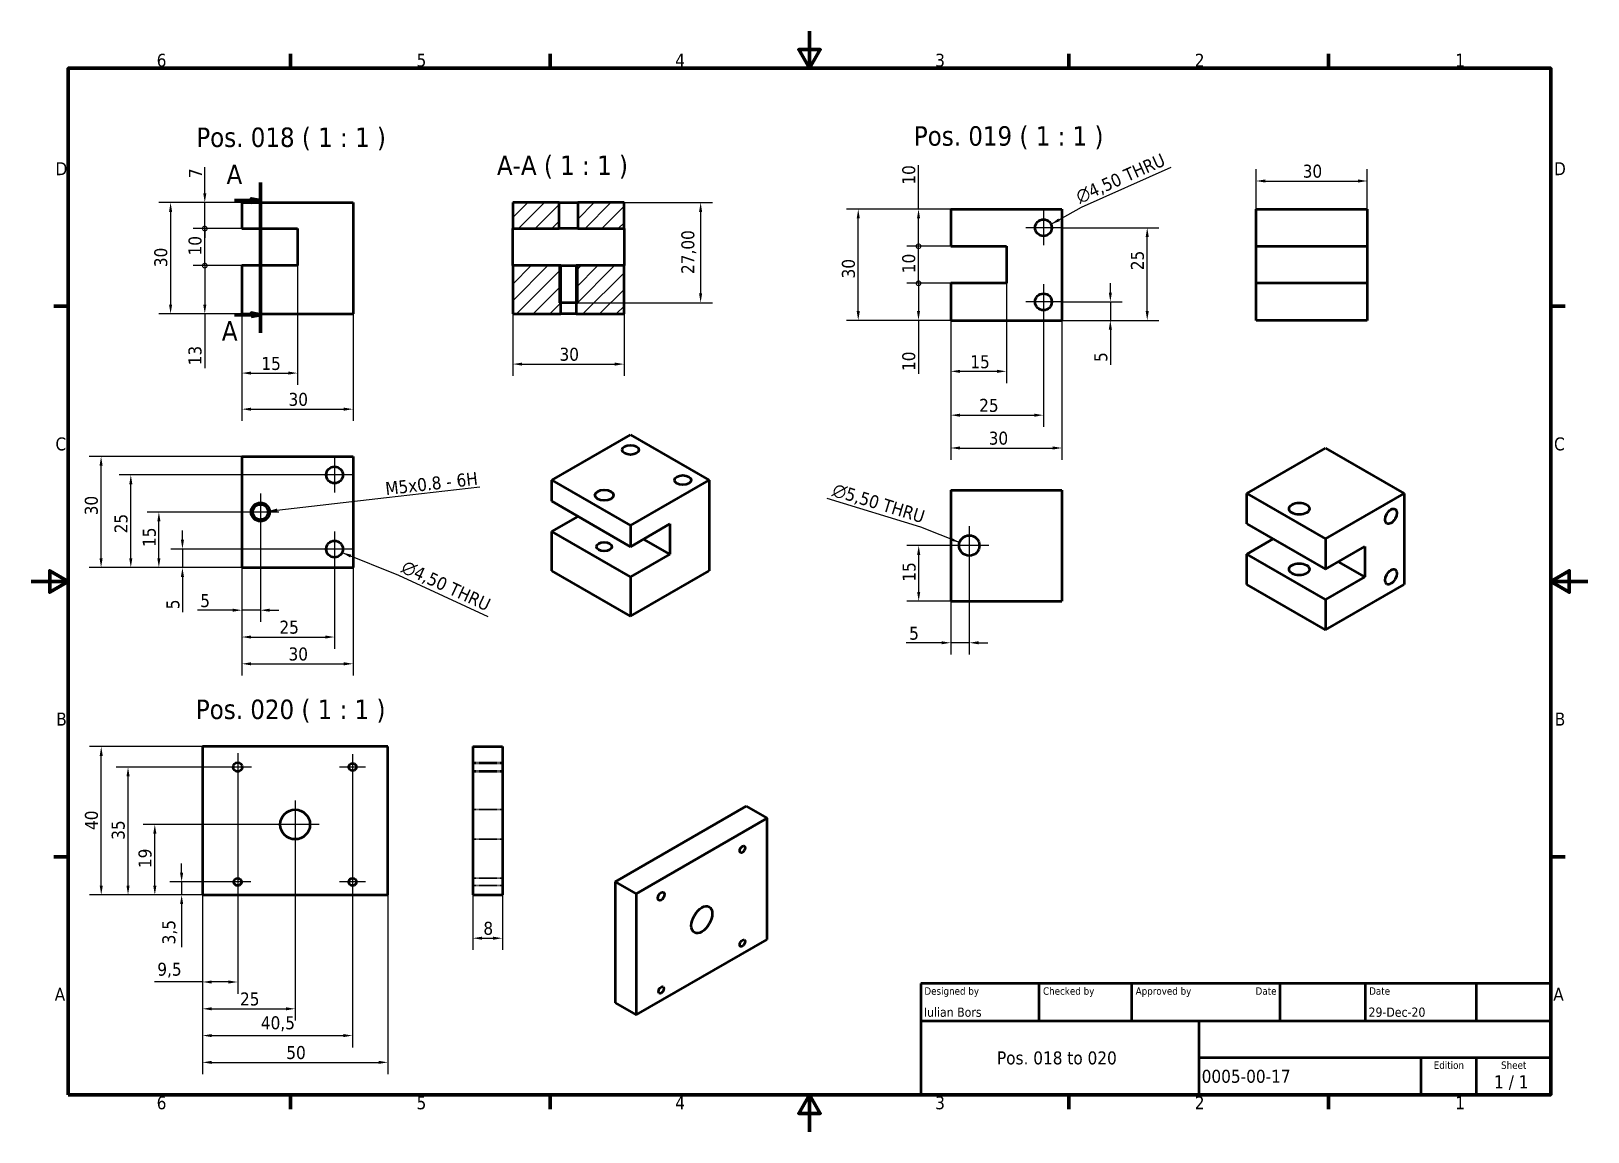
# Model space of a CAD drawing. Header units: millimetres. Extents: x 0 to 420, y 0 to 297.
import ezdxf
from ezdxf.enums import TextEntityAlignment as Align

# ---------------------------------------------------------------- set-up
doc = ezdxf.new("R2010")
doc.units = ezdxf.units.MM
doc.linetypes.add('CHAIN', pattern=[0.3543, 0.2362, -0.0295, 0.0591, -0.0295])
doc.linetypes.add('DASHED', pattern=[0.2068, 0.1655, -0.0413])
for name, color, linetype, lineweight in [('Border (ISO)', 7, 'Continuous', 70), ('Center Mark (ISO)', 7, 'Continuous', 25), ('Dimension (ISO)', 7, 'Continuous', 25), ('Hatch (ISO)', 7, 'Continuous', 18), ('Hidden (ISO)', 7, 'DASHED', 35), ('Section Line (ISO)', 7, 'CHAIN', 70), ('Symbol (ISO)', 7, 'Continuous', 25), ('Title (ISO)', 7, 'Continuous', 50), ('Visible (ISO)', 7, 'Continuous', 50), ('Visible Narrow (ISO)', 7, 'Continuous', 35)]:
    doc.layers.add(name, color=color, linetype=linetype, lineweight=lineweight)
doc.styles.add('Label Text (ISO)', font='tahoma.ttf')
doc.styles.add('Note Text (ISO)', font='tahoma.ttf')
doc.styles.add('Text Style39', font='tahoma.ttf')
doc.styles.add('Text Style41', font='tahoma.ttf')
doc.dimstyles.new('Default (ISO)', dxfattribs={"dimtxt": 3.5, "dimasz": 2.5, "dimexe": 3.175, "dimexo": 0, "dimgap": 0.762, "dimtad": 1, "dimrnd": 1e-08, "dimzin": 0, "dimtxsty": 'Note Text (ISO)', "dimcen": 0.09, "dimdle": 10, "dimclrd": 256, "dimclre": 256, "dimclrt": 256, "dimazin": 0, "dimtfac": 1.001486, "dimtmove": 0, "dimatfit": 3, "dimfxl": 1, "dimtolj": 1, "dimtzin": 0, "dimlwd": -1, "dimlwe": -1, "dimarcsym": 0})
doc.dimstyles.new('Default (ISO)$7', dxfattribs={"dimtxt": 3.5, "dimasz": 2.5, "dimexe": 3.175, "dimexo": 0, "dimgap": 0.762, "dimtad": 1, "dimrnd": 1e-08, "dimzin": 0, "dimtxsty": 'Note Text (ISO)', "dimcen": 0.09, "dimdle": 10, "dimclrd": 256, "dimclre": 256, "dimclrt": 256, "dimazin": 0, "dimtfac": 1.001486, "dimtmove": 0, "dimatfit": 3, "dimfxl": 1, "dimtolj": 1, "dimtzin": 0, "dimlwd": -1, "dimlwe": -1, "dimarcsym": 0})

msp = doc.modelspace()

# ---------------------------------------------------------------- texts
at = {"layer": 'Symbol (ISO)', "char_height": 5.25, "attachment_point": 7, "style": 'Label Text (ISO)'}
for s, insert in [('Pos. 018 ( 1 : 1 )', (44.566, 264.794)), ('Pos. 019 ( 1 : 1 )', (238.161, 265.146)), ('A-A ( 1 : 1 )', (125.674, 257.231)), ('Pos. 020 ( 1 : 1 )', (44.444, 110.437))]:
    msp.add_mtext(s, dxfattribs=dict(at, insert=insert))
at = {"layer": 'Symbol (ISO)', "char_height": 3.5, "line_spacing_factor": 0.6125, "style": 'Note Text (ISO)'}
for s, insert, width, attachment_point, rotation in [('\\fAIGDT|b0|i0;\\H3.5000;n\\fTahoma|b0|i0;\\H3.5000;4,50 THRU', (283.112, 250.012), 27.23695, 7, 24.0224), ('M5x0.8 - 6H', (95.767, 171.742), 26.32057, 7, 6.43728), ('\\fAIGDT|b0|i0;\\H3.5000;n\\fTahoma|b0|i0;\\H3.5000;5,50 THRU', (240.249, 163.68), 27.23695, 9, 342.87849), ('\\fAIGDT|b0|i0;\\H3.5000;n\\fTahoma|b0|i0;\\H3.5000;4,50 THRU', (99.372, 150.721), 27.23695, 7, 335.07828)]:
    msp.add_mtext(s, dxfattribs=dict(at, insert=insert, width=width, attachment_point=attachment_point, rotation=rotation))

# ---------------------------------------------------------------- blocks, each defined once
blk = doc.blocks.new('Borders Default Border')
at = {"layer": 'Border (ISO)'}
for p, q in [((70, 287), (70, 290.9)), ((140, 287), (140, 290.9)), ((280, 287), (280, 290.9)), ((350, 287), (350, 290.9)), ((10, 222.75), (6.1, 222.75)), ((410, 222.75), (413.9, 222.75)), ((10, 74.25), (6.1, 74.25)), ((410, 74.25), (413.9, 74.25)), ((70, 10), (70, 6.1)), ((140, 10), (140, 6.1)), ((280, 10), (280, 6.1)), ((350, 10), (350, 6.1))]:
    blk.add_line(p, q, dxfattribs=at)
at = {"layer": 'Border (ISO)', "flags": 128}
for points in [[(210, 297), (210, 287), (207.11, 292), (212.89, 292), (210, 287)], [(10, 10), (10, 287), (410, 287), (410, 10), (10, 10)], [(0, 148.5), (10, 148.5), (5, 151.39), (5, 145.61), (10, 148.5)], [(420, 148.5), (410, 148.5), (415, 151.39), (415, 145.61), (410, 148.5)], [(210, 0), (210, 10), (207.11, 5), (212.89, 5), (210, 10)]]:
    blk.add_lwpolyline(points, dxfattribs=at)
at = {"layer": 'Border (ISO)', "char_height": 3.5, "attachment_point": 7, "style": 'Note Text (ISO)'}
for s, insert in [('6', (33.88, 287.33)), ('5', (103.98, 287.33)), ('4', (173.78, 287.4)), ('3', (243.91, 287.33)), ('2', (313.94, 287.4)), ('1', (384.21, 287.4)), ('D', (6.57, 258.13)), ('D', (410.87, 258.13)), ('C', (6.56, 183.81)), ('C', (410.86, 183.81)), ('B', (6.78, 109.63)), ('B', (411.08, 109.63)), ('A', (6.36, 35.38)), ('A', (410.66, 35.38)), ('6', (33.88, 6.03)), ('5', (103.98, 6.03)), ('4', (173.78, 6.1)), ('3', (243.91, 6.03)), ('2', (313.94, 6.1)), ('1', (384.21, 6.1))]:
    blk.add_mtext(s, dxfattribs=dict(at, insert=insert))
blk = doc.blocks.new('Title Blocks ISO')
at = {"layer": 'Title (ISO)'}
for p, q in [((270.07, 130), (100.07, 130)), ((100.07, 130), (100.07, 100)), ((132.07, 120), (132.07, 130)), ((157.07, 120), (157.07, 130)), ((197.07, 120), (197.07, 130)), ((220.07, 120), (220.07, 130)), ((250.07, 120), (250.07, 130)), ((270.07, 100), (270.07, 130)), ((100.07, 120), (270.07, 120)), ((175.07, 120), (175.07, 100)), ((270.07, 110), (175.07, 110)), ((235.07, 100), (235.07, 110)), ((250.07, 100), (250.07, 110)), ((100.07, 100), (270.07, 100))]:
    blk.add_line(p, q, dxfattribs=at)
at = {"layer": 'Title (ISO)', "style": 'Text Style41'}
for s, p in [('Designed by', (101.07, 129)), ('Checked by', (133.07, 129)), ('Approved by', (158.07, 129)), ('Date', (221.07, 129))]:
    blk.add_text(s, height=2, dxfattribs=at).set_placement(p, align=Align.TOP_LEFT)
blk.add_text('Date', height=2, dxfattribs=at).set_placement((196.07, 129), align=Align.TOP_RIGHT)
for s, p in [('Edition', (242.57, 109)), ('Sheet', (260.07, 109))]:
    blk.add_text(s, height=2, dxfattribs=at).set_placement(p, align=Align.TOP_CENTER)
at = {"layer": 'Title (ISO)', "style": 'Note Text (ISO)'}
blk.add_text('1 / 1 ', height=3.5, dxfattribs=at).set_placement((260.07, 103.5), align=Align.MIDDLE_CENTER)
at = {"layer": 'Title (ISO)'}
for tag, p, height, style in [('AUTHOR_001', (100.92, 121.05), 2.5, 'Text Style39'), ('CREATION_DATE_001', (220.89, 121.05), 2.5, 'Text Style39'), ('COMPANY_001', (120.65, 108.21), 3.5, 'Note Text (ISO)'), ('PART_NUMBER_001', (175.88, 103.25), 3.5, 'Note Text (ISO)')]:
    blk.add_attdef(tag, p, '', height=height, dxfattribs=dict(at, style=style))
at = {"layer": 'Title (ISO)', "style": 'Text Style39'}
for tag, p in [('CHECKED_BY', (133.07, 121)), ('ENG_APPROVED_BY', (158.07, 121))]:
    blk.add_attdef(tag, text='', height=2.5, dxfattribs=at).set_placement(p, align=Align.BOTTOM_LEFT)
blk.add_attdef('ENG_APPROVAL_DATE', text='', height=2.5, dxfattribs=at).set_placement((196.07, 121), align=Align.BOTTOM_RIGHT)
at = {"layer": 'Title (ISO)', "style": 'Note Text (ISO)'}
for tag, p in [('TITLE', (222.57, 115)), ('REVISION_NUMBER', (242.57, 103.5))]:
    blk.add_attdef(tag, text='', height=3.5, dxfattribs=at).set_placement(p, align=Align.MIDDLE_CENTER)
blk = doc.blocks.new('*D6')
at = {"layer": 'Defpoints', "color": 0, "transparency": 16777216}
for p in [(56.85, 250.73), (37.62, 220.73), (56.85, 220.73)]:
    blk.add_point(p, dxfattribs=at)
at = {"layer": 'Dimension (ISO)', "transparency": 16777216}
for p, q in [((56.85, 250.73), (34.45, 250.73)), ((37.62, 248.23), (37.62, 223.23)), ((56.85, 220.73), (34.45, 220.73))]:
    blk.add_line(p, q, dxfattribs=at)
for points in [[(37.21, 248.23), (38.04, 248.23), (37.62, 250.73)], [(37.21, 223.23), (38.04, 223.23), (37.62, 220.73)]]:
    blk.add_solid(points, dxfattribs=at)
at = {"layer": 'Dimension (ISO)', "transparency": 16777216, "insert": (33.22, 233.31), "char_height": 3.5, "attachment_point": 1, "rotation": 90, "style": 'Note Text (ISO)'}
blk.add_mtext('\\A1;30', dxfattribs=at)
blk = doc.blocks.new('*D7')
at = {"layer": 'Defpoints', "color": 0, "transparency": 16777216}
for p in [(56.85, 220.73), (86.85, 220.73), (86.85, 195)]:
    blk.add_point(p, dxfattribs=at)
at = {"layer": 'Dimension (ISO)', "transparency": 16777216}
for p, q in [((56.85, 220.73), (56.85, 191.82)), ((86.85, 220.73), (86.85, 191.82)), ((59.35, 195), (84.35, 195))]:
    blk.add_line(p, q, dxfattribs=at)
for points in [[(59.35, 195.41), (59.35, 194.58), (56.85, 195)], [(84.35, 195.41), (84.35, 194.58), (86.85, 195)]]:
    blk.add_solid(points, dxfattribs=at)
at = {"layer": 'Dimension (ISO)', "transparency": 16777216, "insert": (69.44, 199.4), "char_height": 3.5, "attachment_point": 1, "style": 'Note Text (ISO)'}
blk.add_mtext('\\A1;30', dxfattribs=at)
blk = doc.blocks.new('_DotSmall')
at = {"color": 0, "linetype": 'ByBlock', "const_width": 0.5}
blk.add_lwpolyline([(-0.0625, 0, 1), (0.0625, 0, 1)], format="xyb", close=True, dxfattribs=at)
blk = doc.blocks.new('*D8')
at = {"layer": 'Defpoints', "color": 0, "transparency": 16777216}
for p in [(46.85, 233.73), (56.85, 233.73), (56.85, 220.73)]:
    blk.add_point(p, dxfattribs=at)
at = {"layer": 'Dimension (ISO)', "transparency": 16777216}
for p, q in [((56.85, 233.73), (43.68, 233.73)), ((46.85, 233.73), (46.85, 223.23)), ((56.85, 220.73), (43.68, 220.73)), ((46.85, 220.73), (46.85, 206.05))]:
    blk.add_line(p, q, dxfattribs=at)
blk.add_solid([(46.44, 223.23), (47.27, 223.23), (46.85, 220.73)], dxfattribs=at)
at = {"layer": 'Dimension (ISO)', "transparency": 16777216, "xscale": 2.5, "yscale": 2.5, "zscale": 2.5, "rotation": 90}
blk.add_blockref('_DotSmall', (46.85, 233.73), dxfattribs=at)
at = {"layer": 'Dimension (ISO)', "transparency": 16777216, "insert": (42.45, 206.82), "char_height": 3.5, "attachment_point": 1, "rotation": 90, "style": 'Note Text (ISO)'}
blk.add_mtext('\\A1;13', dxfattribs=at)
blk = doc.blocks.new('*D10')
at = {"layer": 'Defpoints', "color": 0, "transparency": 16777216}
for p in [(46.85, 243.73), (56.85, 243.73), (56.85, 233.73)]:
    blk.add_point(p, dxfattribs=at)
at = {"layer": 'Dimension (ISO)', "transparency": 16777216}
for p, q in [((56.85, 243.73), (43.68, 243.73)), ((46.85, 233.73), (46.85, 243.73)), ((56.85, 233.73), (43.68, 233.73))]:
    blk.add_line(p, q, dxfattribs=at)
at = {"layer": 'Dimension (ISO)', "transparency": 16777216, "xscale": 2.5, "yscale": 2.5, "zscale": 2.5}
for p, rotation in [((46.85, 243.73), 90), ((46.85, 233.73), 270)]:
    blk.add_blockref('_DotSmall', p, dxfattribs=dict(at, rotation=rotation))
at = {"layer": 'Dimension (ISO)', "transparency": 16777216, "insert": (42.45, 236.47), "char_height": 3.5, "attachment_point": 1, "rotation": 90, "style": 'Note Text (ISO)'}
blk.add_mtext('\\A1;10', dxfattribs=at)
blk = doc.blocks.new('*D11')
at = {"layer": 'Defpoints', "color": 0, "transparency": 16777216}
for p in [(46.85, 250.73), (56.85, 250.73), (56.85, 243.73)]:
    blk.add_point(p, dxfattribs=at)
at = {"layer": 'Dimension (ISO)', "transparency": 16777216}
for p, q in [((46.85, 253.23), (46.85, 260.32)), ((56.85, 250.73), (43.68, 250.73)), ((46.85, 243.73), (46.85, 250.73)), ((56.85, 243.73), (43.68, 243.73)), ((46.85, 243.73), (46.85, 241.23))]:
    blk.add_line(p, q, dxfattribs=at)
blk.add_solid([(46.44, 253.23), (47.27, 253.23), (46.85, 250.73)], dxfattribs=at)
at = {"layer": 'Dimension (ISO)', "transparency": 16777216, "xscale": 2.5, "yscale": 2.5, "zscale": 2.5, "rotation": 90}
blk.add_blockref('_DotSmall', (46.85, 243.73), dxfattribs=at)
at = {"layer": 'Dimension (ISO)', "transparency": 16777216, "insert": (42.59, 257.34), "char_height": 3.5, "attachment_point": 1, "rotation": 90, "style": 'Note Text (ISO)'}
blk.add_mtext('\\A1;7', dxfattribs=at)
blk = doc.blocks.new('*D12')
at = {"layer": 'Defpoints', "color": 0, "transparency": 16777216}
for p in [(71.85, 233.73), (56.85, 220.73), (71.85, 204.73)]:
    blk.add_point(p, dxfattribs=at)
at = {"layer": 'Dimension (ISO)', "transparency": 16777216}
for p, q in [((71.85, 233.73), (71.85, 201.56)), ((56.85, 220.73), (56.85, 201.56)), ((59.35, 204.73), (69.35, 204.73))]:
    blk.add_line(p, q, dxfattribs=at)
for points in [[(59.35, 205.15), (59.35, 204.31), (56.85, 204.73)], [(69.35, 205.15), (69.35, 204.31), (71.85, 204.73)]]:
    blk.add_solid(points, dxfattribs=at)
at = {"layer": 'Dimension (ISO)', "transparency": 16777216, "insert": (62.12, 209.08), "char_height": 3.5, "attachment_point": 1, "style": 'Note Text (ISO)'}
blk.add_mtext('\\A1;15', dxfattribs=at)
blk = doc.blocks.new('2dTransSection0')
at = {"layer": 'Section Line (ISO)', "linetype": 'Continuous'}
for p, q in [((61.87, 256.17), (61.87, 215.56)), ((54.86, 251.27), (59.37, 251.27)), ((61.87, 251.27), (59.37, 251.77)), ((59.37, 251.77), (59.37, 250.77)), ((59.37, 251.27), (61.87, 251.27)), ((59.37, 250.77), (61.87, 251.27)), ((54.86, 220.46), (59.37, 220.46)), ((61.87, 220.46), (59.37, 220.96)), ((59.37, 220.96), (59.37, 219.96)), ((59.37, 220.46), (61.87, 220.46)), ((59.37, 219.96), (61.87, 220.46))]:
    blk.add_line(p, q, dxfattribs=at)
at = {"layer": 'Section Line (ISO)', "linetype": 'Continuous', "lineweight": 140}
for p, q in [((61.87, 256.17), (61.87, 246.37)), ((61.87, 225.36), (61.87, 215.56))]:
    blk.add_line(p, q, dxfattribs=at)
at = {"layer": 'Section Line (ISO)', "linetype": 'Continuous', "flags": 128}
for points in [[(59.37, 250.77), (61.87, 251.27), (59.37, 251.77), (59.37, 250.77)], [(59.37, 219.96), (61.87, 220.46), (59.37, 220.96), (59.37, 219.96)]]:
    blk.add_lwpolyline(points, dxfattribs=at)
at = {"layer": 'Section Line (ISO)'}
for points in [[(59.37, 250.77), (61.87, 251.27), (59.37, 251.77), (59.37, 250.77)], [(59.37, 219.96), (61.87, 220.46), (59.37, 220.96), (59.37, 219.96)]]:
    blk.add_solid(points, dxfattribs=at)
at = {"layer": 'Section Line (ISO)', "char_height": 5.25, "attachment_point": 7, "style": 'Label Text (ISO)'}
for insert in [(52.72, 255.73), (51.46, 213.52)]:
    blk.add_mtext('A', dxfattribs=dict(at, insert=insert))
blk = doc.blocks.new('*D14')
at = {"layer": 'Defpoints', "color": 0, "transparency": 16777216}
for p in [(159.97, 250.73), (147.47, 223.73), (180.63, 223.73)]:
    blk.add_point(p, dxfattribs=at)
at = {"layer": 'Dimension (ISO)', "transparency": 16777216}
for p, q in [((159.97, 250.73), (183.8, 250.73)), ((180.63, 248.23), (180.63, 226.23)), ((147.47, 223.73), (183.8, 223.73))]:
    blk.add_line(p, q, dxfattribs=at)
for points in [[(180.21, 248.23), (181.04, 248.23), (180.63, 250.73)], [(180.21, 226.23), (181.04, 226.23), (180.63, 223.73)]]:
    blk.add_solid(points, dxfattribs=at)
at = {"layer": 'Dimension (ISO)', "transparency": 16777216, "insert": (175.42, 231.47), "char_height": 3.5, "attachment_point": 1, "rotation": 90, "style": 'Note Text (ISO)'}
blk.add_mtext('\\A1;27,00', dxfattribs=at)
blk = doc.blocks.new('*D15')
at = {"layer": 'Defpoints', "color": 0, "transparency": 16777216}
for p in [(61.85, 162.25), (56.85, 152.25), (61.85, 140.75)]:
    blk.add_point(p, dxfattribs=at)
at = {"layer": 'Dimension (ISO)', "transparency": 16777216}
for p, q in [((61.85, 162.25), (61.85, 137.58)), ((56.85, 152.25), (56.85, 137.58)), ((54.35, 140.75), (44.86, 140.75)), ((61.85, 140.75), (56.85, 140.75)), ((64.35, 140.75), (66.85, 140.75))]:
    blk.add_line(p, q, dxfattribs=at)
for points in [[(54.35, 141.17), (54.35, 140.34), (56.85, 140.75)], [(64.35, 141.17), (64.35, 140.34), (61.85, 140.75)]]:
    blk.add_solid(points, dxfattribs=at)
at = {"layer": 'Dimension (ISO)', "transparency": 16777216, "insert": (45.62, 145.09), "char_height": 3.5, "attachment_point": 1, "style": 'Note Text (ISO)'}
blk.add_mtext('\\A1;5', dxfattribs=at)
blk = doc.blocks.new('*D16')
at = {"layer": 'Defpoints', "color": 0, "transparency": 16777216}
for p in [(56.85, 152.25), (81.85, 152.5), (81.85, 133.52)]:
    blk.add_point(p, dxfattribs=at)
at = {"layer": 'Dimension (ISO)', "transparency": 16777216}
for p, q in [((56.85, 152.25), (56.85, 130.35)), ((81.85, 152.5), (81.85, 130.35)), ((59.35, 133.52), (79.35, 133.52))]:
    blk.add_line(p, q, dxfattribs=at)
for points in [[(59.35, 133.94), (59.35, 133.1), (56.85, 133.52)], [(79.35, 133.94), (79.35, 133.1), (81.85, 133.52)]]:
    blk.add_solid(points, dxfattribs=at)
at = {"layer": 'Dimension (ISO)', "transparency": 16777216, "insert": (66.98, 137.93), "char_height": 3.5, "attachment_point": 1, "style": 'Note Text (ISO)'}
blk.add_mtext('\\A1;25', dxfattribs=at)
blk = doc.blocks.new('*D17')
at = {"layer": 'Defpoints', "color": 0, "transparency": 16777216}
for p in [(56.85, 152.25), (86.85, 152.25), (86.85, 126.29)]:
    blk.add_point(p, dxfattribs=at)
at = {"layer": 'Dimension (ISO)', "transparency": 16777216}
for p, q in [((56.85, 152.25), (56.85, 123.12)), ((86.85, 152.25), (86.85, 123.12)), ((59.35, 126.29), (84.35, 126.29))]:
    blk.add_line(p, q, dxfattribs=at)
for points in [[(59.35, 126.71), (59.35, 125.87), (56.85, 126.29)], [(84.35, 126.71), (84.35, 125.87), (86.85, 126.29)]]:
    blk.add_solid(points, dxfattribs=at)
at = {"layer": 'Dimension (ISO)', "transparency": 16777216, "insert": (69.44, 130.7), "char_height": 3.5, "attachment_point": 1, "style": 'Note Text (ISO)'}
blk.add_mtext('\\A1;30', dxfattribs=at)
blk = doc.blocks.new('*D18')
at = {"layer": 'Defpoints', "color": 0, "transparency": 16777216}
for p in [(40.82, 157.25), (77.1, 157.25), (56.85, 152.25)]:
    blk.add_point(p, dxfattribs=at)
at = {"layer": 'Dimension (ISO)', "transparency": 16777216}
for p, q in [((40.82, 159.75), (40.82, 162.25)), ((77.1, 157.25), (37.65, 157.25)), ((40.82, 157.25), (40.82, 152.25)), ((56.85, 152.25), (37.65, 152.25)), ((40.82, 149.75), (40.82, 140.26))]:
    blk.add_line(p, q, dxfattribs=at)
for points in [[(40.41, 159.75), (41.24, 159.75), (40.82, 157.25)], [(40.41, 149.75), (41.24, 149.75), (40.82, 152.25)]]:
    blk.add_solid(points, dxfattribs=at)
at = {"layer": 'Dimension (ISO)', "transparency": 16777216, "insert": (36.49, 141.02), "char_height": 3.5, "attachment_point": 1, "rotation": 90, "style": 'Note Text (ISO)'}
blk.add_mtext('\\A1;5', dxfattribs=at)
blk = doc.blocks.new('*D19')
at = {"layer": 'Defpoints', "color": 0, "transparency": 16777216}
for p in [(34.46, 167.25), (56.85, 167.25), (56.85, 152.25)]:
    blk.add_point(p, dxfattribs=at)
at = {"layer": 'Dimension (ISO)', "transparency": 16777216}
for p, q in [((56.85, 167.25), (31.29, 167.25)), ((34.46, 154.75), (34.46, 164.75)), ((56.85, 152.25), (31.29, 152.25))]:
    blk.add_line(p, q, dxfattribs=at)
for points in [[(34.05, 164.75), (34.88, 164.75), (34.46, 167.25)], [(34.05, 154.75), (34.88, 154.75), (34.46, 152.25)]]:
    blk.add_solid(points, dxfattribs=at)
at = {"layer": 'Dimension (ISO)', "transparency": 16777216, "insert": (30.12, 157.82), "char_height": 3.5, "attachment_point": 1, "rotation": 90, "style": 'Note Text (ISO)'}
blk.add_mtext('\\A1;15', dxfattribs=at)
blk = doc.blocks.new('*D20')
at = {"layer": 'Defpoints', "color": 0, "transparency": 16777216}
for p in [(26.89, 177.25), (77.1, 177.25), (56.85, 152.25)]:
    blk.add_point(p, dxfattribs=at)
at = {"layer": 'Dimension (ISO)', "transparency": 16777216}
for p, q in [((77.1, 177.25), (23.72, 177.25)), ((26.89, 154.75), (26.89, 174.75)), ((56.85, 152.25), (23.72, 152.25))]:
    blk.add_line(p, q, dxfattribs=at)
for points in [[(26.48, 174.75), (27.31, 174.75), (26.89, 177.25)], [(26.48, 154.75), (27.31, 154.75), (26.89, 152.25)]]:
    blk.add_solid(points, dxfattribs=at)
at = {"layer": 'Dimension (ISO)', "transparency": 16777216, "insert": (22.49, 161.49), "char_height": 3.5, "attachment_point": 1, "rotation": 90, "style": 'Note Text (ISO)'}
blk.add_mtext('\\A1;25', dxfattribs=at)
blk = doc.blocks.new('*D21')
at = {"layer": 'Defpoints', "color": 0, "transparency": 16777216}
for p in [(18.87, 182.25), (56.85, 182.25), (56.85, 152.25)]:
    blk.add_point(p, dxfattribs=at)
at = {"layer": 'Dimension (ISO)', "transparency": 16777216}
for p, q in [((56.85, 182.25), (15.7, 182.25)), ((18.87, 154.75), (18.87, 179.75)), ((56.85, 152.25), (15.7, 152.25))]:
    blk.add_line(p, q, dxfattribs=at)
for points in [[(18.46, 179.75), (19.29, 179.75), (18.87, 182.25)], [(18.46, 154.75), (19.29, 154.75), (18.87, 152.25)]]:
    blk.add_solid(points, dxfattribs=at)
at = {"layer": 'Dimension (ISO)', "transparency": 16777216, "insert": (14.47, 166.36), "char_height": 3.5, "attachment_point": 1, "rotation": 90, "style": 'Note Text (ISO)'}
blk.add_mtext('\\A1;30', dxfattribs=at)
blk = doc.blocks.new('*D22')
at = {"layer": 'Defpoints', "color": 0, "transparency": 16777216}
for p in [(129.97, 220.73), (159.97, 220.73), (159.97, 207.16)]:
    blk.add_point(p, dxfattribs=at)
at = {"layer": 'Dimension (ISO)', "transparency": 16777216}
for p, q in [((129.97, 220.73), (129.97, 203.98)), ((159.97, 220.73), (159.97, 203.98)), ((132.47, 207.16), (157.47, 207.16))]:
    blk.add_line(p, q, dxfattribs=at)
for points in [[(132.47, 207.57), (132.47, 206.74), (129.97, 207.16)], [(157.47, 207.57), (157.47, 206.74), (159.97, 207.16)]]:
    blk.add_solid(points, dxfattribs=at)
at = {"layer": 'Dimension (ISO)', "transparency": 16777216, "insert": (142.55, 211.57), "char_height": 3.5, "attachment_point": 1, "style": 'Note Text (ISO)'}
blk.add_mtext('\\A1;30', dxfattribs=at)
blk = doc.blocks.new('*D23')
at = {"layer": 'Defpoints', "color": 0, "transparency": 16777216}
for p in [(223.15, 248.96), (248.12, 248.96), (248.12, 218.96)]:
    blk.add_point(p, dxfattribs=at)
at = {"layer": 'Dimension (ISO)', "transparency": 16777216}
for p, q in [((248.12, 248.96), (219.97, 248.96)), ((223.15, 221.46), (223.15, 246.46)), ((248.12, 218.96), (219.97, 218.96))]:
    blk.add_line(p, q, dxfattribs=at)
for points in [[(222.73, 246.46), (223.57, 246.46), (223.15, 248.96)], [(222.73, 221.46), (223.57, 221.46), (223.15, 218.96)]]:
    blk.add_solid(points, dxfattribs=at)
at = {"layer": 'Dimension (ISO)', "transparency": 16777216, "insert": (218.74, 230.28), "char_height": 3.5, "attachment_point": 1, "rotation": 90, "style": 'Note Text (ISO)'}
blk.add_mtext('\\A1;30', dxfattribs=at)
blk = doc.blocks.new('*D24')
at = {"layer": 'Defpoints', "color": 0, "transparency": 16777216}
for p in [(239.41, 228.96), (248.12, 228.96), (248.12, 218.96)]:
    blk.add_point(p, dxfattribs=at)
at = {"layer": 'Dimension (ISO)', "transparency": 16777216}
for p, q in [((248.12, 228.96), (236.24, 228.96)), ((239.41, 228.96), (239.41, 221.46)), ((248.12, 218.96), (236.24, 218.96)), ((239.41, 218.96), (239.41, 204.53))]:
    blk.add_line(p, q, dxfattribs=at)
blk.add_solid([(239, 221.46), (239.83, 221.46), (239.41, 218.96)], dxfattribs=at)
at = {"layer": 'Dimension (ISO)', "transparency": 16777216, "xscale": 2.5, "yscale": 2.5, "zscale": 2.5, "rotation": 90}
blk.add_blockref('_DotSmall', (239.41, 228.96), dxfattribs=at)
at = {"layer": 'Dimension (ISO)', "transparency": 16777216, "insert": (235.01, 205.3), "char_height": 3.5, "attachment_point": 1, "rotation": 90, "style": 'Note Text (ISO)'}
blk.add_mtext('\\A1;10', dxfattribs=at)
blk = doc.blocks.new('*D25')
at = {"layer": 'Defpoints', "color": 0, "transparency": 16777216}
for p in [(239.41, 238.96), (248.12, 238.96), (248.12, 228.96)]:
    blk.add_point(p, dxfattribs=at)
at = {"layer": 'Dimension (ISO)', "transparency": 16777216}
for p, q in [((248.12, 238.96), (236.24, 238.96)), ((239.41, 228.96), (239.41, 238.96)), ((248.12, 228.96), (236.24, 228.96))]:
    blk.add_line(p, q, dxfattribs=at)
at = {"layer": 'Dimension (ISO)', "transparency": 16777216, "xscale": 2.5, "yscale": 2.5, "zscale": 2.5}
for p, rotation in [((239.41, 238.96), 90), ((239.41, 228.96), 270)]:
    blk.add_blockref('_DotSmall', p, dxfattribs=dict(at, rotation=rotation))
at = {"layer": 'Dimension (ISO)', "transparency": 16777216, "insert": (235.01, 231.69), "char_height": 3.5, "attachment_point": 1, "rotation": 90, "style": 'Note Text (ISO)'}
blk.add_mtext('\\A1;10', dxfattribs=at)
blk = doc.blocks.new('*D26')
at = {"layer": 'Defpoints', "color": 0, "transparency": 16777216}
for p in [(239.41, 248.96), (248.12, 248.96), (248.12, 238.96)]:
    blk.add_point(p, dxfattribs=at)
at = {"layer": 'Dimension (ISO)', "transparency": 16777216}
for p, q in [((239.41, 248.96), (239.41, 260.87)), ((248.12, 248.96), (236.24, 248.96)), ((239.41, 238.96), (239.41, 246.46)), ((248.12, 238.96), (236.24, 238.96))]:
    blk.add_line(p, q, dxfattribs=at)
blk.add_solid([(239, 246.46), (239.83, 246.46), (239.41, 248.96)], dxfattribs=at)
at = {"layer": 'Dimension (ISO)', "transparency": 16777216, "xscale": 2.5, "yscale": 2.5, "zscale": 2.5, "rotation": 270}
blk.add_blockref('_DotSmall', (239.41, 238.96), dxfattribs=at)
at = {"layer": 'Dimension (ISO)', "transparency": 16777216, "insert": (235.01, 255.58), "char_height": 3.5, "attachment_point": 1, "rotation": 90, "style": 'Note Text (ISO)'}
blk.add_mtext('\\A1;10', dxfattribs=at)
blk = doc.blocks.new('*D27')
at = {"layer": 'Defpoints', "color": 0, "transparency": 16777216}
for p in [(277.87, 223.96), (291.17, 223.96), (278.12, 218.96)]:
    blk.add_point(p, dxfattribs=at)
at = {"layer": 'Dimension (ISO)', "transparency": 16777216}
for p, q in [((291.17, 226.46), (291.17, 228.96)), ((277.87, 223.96), (294.35, 223.96)), ((291.17, 223.96), (291.17, 218.96)), ((278.12, 218.96), (294.35, 218.96)), ((291.17, 216.46), (291.17, 206.96))]:
    blk.add_line(p, q, dxfattribs=at)
for points in [[(290.75, 226.46), (291.59, 226.46), (291.17, 223.96)], [(290.75, 216.46), (291.59, 216.46), (291.17, 218.96)]]:
    blk.add_solid(points, dxfattribs=at)
at = {"layer": 'Dimension (ISO)', "transparency": 16777216, "insert": (286.84, 207.73), "char_height": 3.5, "attachment_point": 1, "rotation": 90, "style": 'Note Text (ISO)'}
blk.add_mtext('\\A1;5', dxfattribs=at)
blk = doc.blocks.new('*D28')
at = {"layer": 'Defpoints', "color": 0, "transparency": 16777216}
for p in [(277.87, 243.96), (301.12, 243.96), (278.12, 218.96)]:
    blk.add_point(p, dxfattribs=at)
at = {"layer": 'Dimension (ISO)', "transparency": 16777216}
for p, q in [((277.87, 243.96), (304.29, 243.96)), ((301.12, 221.46), (301.12, 241.46)), ((278.12, 218.96), (304.29, 218.96))]:
    blk.add_line(p, q, dxfattribs=at)
for points in [[(300.7, 241.46), (301.53, 241.46), (301.12, 243.96)], [(300.7, 221.46), (301.53, 221.46), (301.12, 218.96)]]:
    blk.add_solid(points, dxfattribs=at)
at = {"layer": 'Dimension (ISO)', "transparency": 16777216, "insert": (296.71, 232.49), "char_height": 3.5, "attachment_point": 1, "rotation": 90, "style": 'Note Text (ISO)'}
blk.add_mtext('\\A1;25', dxfattribs=at)
blk = doc.blocks.new('*D29')
at = {"layer": 'Defpoints', "color": 0, "transparency": 16777216}
for p in [(360.48, 256.56), (330.48, 248.96), (360.48, 248.96)]:
    blk.add_point(p, dxfattribs=at)
at = {"layer": 'Dimension (ISO)', "transparency": 16777216}
for p, q in [((330.48, 248.96), (330.48, 259.74)), ((332.98, 256.56), (357.98, 256.56)), ((360.48, 248.96), (360.48, 259.74))]:
    blk.add_line(p, q, dxfattribs=at)
for points in [[(332.98, 256.98), (332.98, 256.15), (330.48, 256.56)], [(357.98, 256.98), (357.98, 256.15), (360.48, 256.56)]]:
    blk.add_solid(points, dxfattribs=at)
at = {"layer": 'Dimension (ISO)', "transparency": 16777216, "insert": (343.06, 260.97), "char_height": 3.5, "attachment_point": 1, "style": 'Note Text (ISO)'}
blk.add_mtext('\\A1;30', dxfattribs=at)
blk = doc.blocks.new('*D30')
at = {"layer": 'Defpoints', "color": 0, "transparency": 16777216}
for p in [(239.46, 158.19), (248.12, 158.19), (248.12, 143.19)]:
    blk.add_point(p, dxfattribs=at)
at = {"layer": 'Dimension (ISO)', "transparency": 16777216}
for p, q in [((248.12, 158.19), (236.29, 158.19)), ((239.46, 145.69), (239.46, 155.69)), ((248.12, 143.19), (236.29, 143.19))]:
    blk.add_line(p, q, dxfattribs=at)
for points in [[(239.04, 155.69), (239.88, 155.69), (239.46, 158.19)], [(239.04, 145.69), (239.88, 145.69), (239.46, 143.19)]]:
    blk.add_solid(points, dxfattribs=at)
at = {"layer": 'Dimension (ISO)', "transparency": 16777216, "insert": (235.11, 148.45), "char_height": 3.5, "attachment_point": 1, "rotation": 90, "style": 'Note Text (ISO)'}
blk.add_mtext('\\A1;15', dxfattribs=at)
blk = doc.blocks.new('*D31')
at = {"layer": 'Defpoints', "color": 0, "transparency": 16777216}
for p in [(253.12, 152.94), (248.12, 143.19), (253.12, 131.97)]:
    blk.add_point(p, dxfattribs=at)
at = {"layer": 'Dimension (ISO)', "transparency": 16777216}
for p, q in [((253.12, 152.94), (253.12, 128.79)), ((248.12, 143.19), (248.12, 128.79)), ((245.62, 131.97), (236.12, 131.97)), ((253.12, 131.97), (248.12, 131.97)), ((255.62, 131.97), (258.12, 131.97))]:
    blk.add_line(p, q, dxfattribs=at)
for points in [[(245.62, 132.38), (245.62, 131.55), (248.12, 131.97)], [(255.62, 132.38), (255.62, 131.55), (253.12, 131.97)]]:
    blk.add_solid(points, dxfattribs=at)
at = {"layer": 'Dimension (ISO)', "transparency": 16777216, "insert": (236.89, 136.3), "char_height": 3.5, "attachment_point": 1, "style": 'Note Text (ISO)'}
blk.add_mtext('\\A1;5', dxfattribs=at)
blk = doc.blocks.new('*D32')
at = {"layer": 'Defpoints', "color": 0, "transparency": 16777216}
for p in [(263.12, 228.96), (248.12, 218.96), (263.12, 205.21)]:
    blk.add_point(p, dxfattribs=at)
at = {"layer": 'Dimension (ISO)', "transparency": 16777216}
for p, q in [((263.12, 228.96), (263.12, 202.03)), ((248.12, 218.96), (248.12, 202.03)), ((250.62, 205.21), (260.62, 205.21))]:
    blk.add_line(p, q, dxfattribs=at)
for points in [[(250.62, 205.62), (250.62, 204.79), (248.12, 205.21)], [(260.62, 205.62), (260.62, 204.79), (263.12, 205.21)]]:
    blk.add_solid(points, dxfattribs=at)
at = {"layer": 'Dimension (ISO)', "transparency": 16777216, "insert": (253.38, 209.55), "char_height": 3.5, "attachment_point": 1, "style": 'Note Text (ISO)'}
blk.add_mtext('\\A1;15', dxfattribs=at)
blk = doc.blocks.new('*D33')
at = {"layer": 'Defpoints', "color": 0, "transparency": 16777216}
for p in [(248.12, 218.96), (273.12, 219.21), (273.12, 193.38)]:
    blk.add_point(p, dxfattribs=at)
at = {"layer": 'Dimension (ISO)', "transparency": 16777216}
for p, q in [((248.12, 218.96), (248.12, 190.2)), ((273.12, 219.21), (273.12, 190.2)), ((250.62, 193.38), (270.62, 193.38))]:
    blk.add_line(p, q, dxfattribs=at)
for points in [[(250.62, 193.79), (250.62, 192.96), (248.12, 193.38)], [(270.62, 193.79), (270.62, 192.96), (273.12, 193.38)]]:
    blk.add_solid(points, dxfattribs=at)
at = {"layer": 'Dimension (ISO)', "transparency": 16777216, "insert": (255.77, 197.78), "char_height": 3.5, "attachment_point": 1, "style": 'Note Text (ISO)'}
blk.add_mtext('\\A1;25', dxfattribs=at)
blk = doc.blocks.new('*D34')
at = {"layer": 'Defpoints', "color": 0, "transparency": 16777216}
for p in [(248.12, 218.96), (278.12, 218.96), (278.12, 184.52)]:
    blk.add_point(p, dxfattribs=at)
at = {"layer": 'Dimension (ISO)', "transparency": 16777216}
for p, q in [((248.12, 218.96), (248.12, 181.35)), ((278.12, 218.96), (278.12, 181.35)), ((250.62, 184.52), (275.62, 184.52))]:
    blk.add_line(p, q, dxfattribs=at)
for points in [[(250.62, 184.94), (250.62, 184.11), (248.12, 184.52)], [(275.62, 184.94), (275.62, 184.11), (278.12, 184.52)]]:
    blk.add_solid(points, dxfattribs=at)
at = {"layer": 'Dimension (ISO)', "transparency": 16777216, "insert": (258.34, 188.93), "char_height": 3.5, "attachment_point": 1, "style": 'Note Text (ISO)'}
blk.add_mtext('\\A1;30', dxfattribs=at)
blk = doc.blocks.new('*D35')
at = {"layer": 'Defpoints', "color": 0, "transparency": 16777216}
for p in [(40.6, 67.44), (52.23, 67.44), (46.23, 63.94)]:
    blk.add_point(p, dxfattribs=at)
at = {"layer": 'Dimension (ISO)', "transparency": 16777216}
for p, q in [((40.6, 69.94), (40.6, 72.44)), ((52.23, 67.44), (37.43, 67.44)), ((40.6, 67.44), (40.6, 63.94)), ((46.23, 63.94), (37.43, 63.94)), ((40.6, 61.44), (40.6, 49.84))]:
    blk.add_line(p, q, dxfattribs=at)
for points in [[(40.18, 69.94), (41.02, 69.94), (40.6, 67.44)], [(40.18, 61.44), (41.02, 61.44), (40.6, 63.94)]]:
    blk.add_solid(points, dxfattribs=at)
at = {"layer": 'Dimension (ISO)', "transparency": 16777216, "insert": (35.4, 50.6), "char_height": 3.5, "attachment_point": 1, "rotation": 90, "style": 'Note Text (ISO)'}
blk.add_mtext('\\A1;3,5', dxfattribs=at)
blk = doc.blocks.new('*D36')
at = {"layer": 'Defpoints', "color": 0, "transparency": 16777216}
for p in [(33.37, 82.94), (64.73, 82.94), (46.23, 63.94)]:
    blk.add_point(p, dxfattribs=at)
at = {"layer": 'Dimension (ISO)', "transparency": 16777216}
for p, q in [((64.73, 82.94), (30.2, 82.94)), ((33.37, 66.44), (33.37, 80.44)), ((46.23, 63.94), (30.2, 63.94))]:
    blk.add_line(p, q, dxfattribs=at)
for points in [[(32.95, 80.44), (33.79, 80.44), (33.37, 82.94)], [(32.95, 66.44), (33.79, 66.44), (33.37, 63.94)]]:
    blk.add_solid(points, dxfattribs=at)
at = {"layer": 'Dimension (ISO)', "transparency": 16777216, "insert": (28.97, 71.17), "char_height": 3.5, "attachment_point": 1, "rotation": 90, "style": 'Note Text (ISO)'}
blk.add_mtext('\\A1;19', dxfattribs=at)
blk = doc.blocks.new('*D37')
at = {"layer": 'Defpoints', "color": 0, "transparency": 16777216}
for p in [(26.14, 98.44), (51.98, 98.44), (46.23, 63.94)]:
    blk.add_point(p, dxfattribs=at)
at = {"layer": 'Dimension (ISO)', "transparency": 16777216}
for p, q in [((51.98, 98.44), (22.97, 98.44)), ((26.14, 66.44), (26.14, 95.94)), ((46.23, 63.94), (22.97, 63.94))]:
    blk.add_line(p, q, dxfattribs=at)
for points in [[(25.73, 95.94), (26.56, 95.94), (26.14, 98.44)], [(25.73, 66.44), (26.56, 66.44), (26.14, 63.94)]]:
    blk.add_solid(points, dxfattribs=at)
at = {"layer": 'Dimension (ISO)', "transparency": 16777216, "insert": (21.73, 78.8), "char_height": 3.5, "attachment_point": 1, "rotation": 90, "style": 'Note Text (ISO)'}
blk.add_mtext('\\A1;35', dxfattribs=at)
blk = doc.blocks.new('*D38')
at = {"layer": 'Defpoints', "color": 0, "transparency": 16777216}
for p in [(18.91, 103.94), (46.23, 103.94), (46.23, 63.94)]:
    blk.add_point(p, dxfattribs=at)
at = {"layer": 'Dimension (ISO)', "transparency": 16777216}
for p, q in [((46.23, 103.94), (15.74, 103.94)), ((18.91, 66.44), (18.91, 101.44)), ((46.23, 63.94), (15.74, 63.94))]:
    blk.add_line(p, q, dxfattribs=at)
for points in [[(18.5, 101.44), (19.33, 101.44), (18.91, 103.94)], [(18.5, 66.44), (19.33, 66.44), (18.91, 63.94)]]:
    blk.add_solid(points, dxfattribs=at)
at = {"layer": 'Dimension (ISO)', "transparency": 16777216, "insert": (14.51, 81.45), "char_height": 3.5, "attachment_point": 1, "rotation": 90, "style": 'Note Text (ISO)'}
blk.add_mtext('\\A1;40', dxfattribs=at)
blk = doc.blocks.new('*D39')
at = {"layer": 'Defpoints', "color": 0, "transparency": 16777216}
for p in [(119.15, 63.94), (127.15, 63.94), (127.15, 52.25)]:
    blk.add_point(p, dxfattribs=at)
at = {"layer": 'Dimension (ISO)', "transparency": 16777216}
for p, q in [((119.15, 63.94), (119.15, 49.08)), ((127.15, 63.94), (127.15, 49.08)), ((121.65, 52.25), (124.65, 52.25))]:
    blk.add_line(p, q, dxfattribs=at)
for points in [[(121.65, 52.67), (121.65, 51.84), (119.15, 52.25)], [(124.65, 52.67), (124.65, 51.84), (127.15, 52.25)]]:
    blk.add_solid(points, dxfattribs=at)
at = {"layer": 'Dimension (ISO)', "transparency": 16777216, "insert": (122.01, 56.68), "char_height": 3.5, "attachment_point": 1, "style": 'Note Text (ISO)'}
blk.add_mtext('\\A1;8', dxfattribs=at)
blk = doc.blocks.new('*D40')
at = {"layer": 'Defpoints', "color": 0, "transparency": 16777216}
for p in [(55.73, 94.69), (46.23, 63.94), (55.73, 40.44)]:
    blk.add_point(p, dxfattribs=at)
at = {"layer": 'Dimension (ISO)', "transparency": 16777216}
for p, q in [((55.73, 94.69), (55.73, 37.26)), ((46.23, 63.94), (46.23, 37.26)), ((46.23, 40.44), (33.27, 40.44)), ((53.23, 40.44), (48.73, 40.44))]:
    blk.add_line(p, q, dxfattribs=at)
for points in [[(48.73, 40.85), (48.73, 40.02), (46.23, 40.44)], [(53.23, 40.85), (53.23, 40.02), (55.73, 40.44)]]:
    blk.add_solid(points, dxfattribs=at)
at = {"layer": 'Dimension (ISO)', "transparency": 16777216, "insert": (34.04, 45.64), "char_height": 3.5, "attachment_point": 1, "style": 'Note Text (ISO)'}
blk.add_mtext('\\A1;9,5', dxfattribs=at)
blk = doc.blocks.new('*D41')
at = {"layer": 'Defpoints', "color": 0, "transparency": 16777216}
for p in [(71.23, 76.44), (46.23, 63.94), (71.23, 33.21)]:
    blk.add_point(p, dxfattribs=at)
at = {"layer": 'Dimension (ISO)', "transparency": 16777216}
for p, q in [((71.23, 76.44), (71.23, 30.03)), ((46.23, 63.94), (46.23, 30.03)), ((48.73, 33.21), (68.73, 33.21))]:
    blk.add_line(p, q, dxfattribs=at)
for points in [[(48.73, 33.62), (48.73, 32.79), (46.23, 33.21)], [(68.73, 33.62), (68.73, 32.79), (71.23, 33.21)]]:
    blk.add_solid(points, dxfattribs=at)
at = {"layer": 'Dimension (ISO)', "transparency": 16777216, "insert": (56.35, 37.61), "char_height": 3.5, "attachment_point": 1, "style": 'Note Text (ISO)'}
blk.add_mtext('\\A1;25', dxfattribs=at)
blk = doc.blocks.new('*D42')
at = {"layer": 'Defpoints', "color": 0, "transparency": 16777216}
for p in [(86.73, 94.94), (46.23, 63.94), (86.73, 25.98)]:
    blk.add_point(p, dxfattribs=at)
at = {"layer": 'Dimension (ISO)', "transparency": 16777216}
for p, q in [((86.73, 94.94), (86.73, 22.8)), ((46.23, 63.94), (46.23, 22.8)), ((48.73, 25.98), (84.23, 25.98))]:
    blk.add_line(p, q, dxfattribs=at)
for points in [[(48.73, 26.4), (48.73, 25.56), (46.23, 25.98)], [(84.23, 26.4), (84.23, 25.56), (86.73, 25.98)]]:
    blk.add_solid(points, dxfattribs=at)
at = {"layer": 'Dimension (ISO)', "transparency": 16777216, "insert": (61.98, 31.18), "char_height": 3.5, "attachment_point": 1, "style": 'Note Text (ISO)'}
blk.add_mtext('\\A1;40,5', dxfattribs=at)
blk = doc.blocks.new('*D43')
at = {"layer": 'Defpoints', "color": 0, "transparency": 16777216}
for p in [(46.23, 63.94), (96.23, 63.94), (96.23, 18.75)]:
    blk.add_point(p, dxfattribs=at)
at = {"layer": 'Dimension (ISO)', "transparency": 16777216}
for p, q in [((46.23, 63.94), (46.23, 15.58)), ((96.23, 63.94), (96.23, 15.58)), ((48.73, 18.75), (93.73, 18.75))]:
    blk.add_line(p, q, dxfattribs=at)
for points in [[(48.73, 19.17), (48.73, 18.33), (46.23, 18.75)], [(93.73, 19.17), (93.73, 18.33), (96.23, 18.75)]]:
    blk.add_solid(points, dxfattribs=at)
at = {"layer": 'Dimension (ISO)', "transparency": 16777216, "insert": (68.84, 23.16), "char_height": 3.5, "attachment_point": 1, "style": 'Note Text (ISO)'}
blk.add_mtext('\\A1;50', dxfattribs=at)

# ---------------------------------------------------------------- dimensions: what is measured, and where the dimension line sits
at = {"layer": 'Dimension (ISO)'}
for base, p1, p2, angle, override, picture, middle in [((239.412, 248.957), (248.117, 238.957), (248.117, 248.957), 90, {"dimgap": 0.762, "dimdec": 0, "dimblk1": 'DotSmall', "dimsah": 1, "dimdle": 0, "dimtol": 0, "dimlim": 0, "dimtp": 0, "dimtm": 0, "dimtdec": 2, "dimtofl": 0, "dimatfit": 2}, '*D26', (239.412, 257.841)), ((360.475, 256.563), (330.475, 248.957), (360.475, 248.957), 180, {"dimgap": 0.762, "dimdec": 0, "dimtol": 0, "dimlim": 0, "dimtp": 0, "dimtm": 0, "dimtdec": 2, "dimtofl": 0, "dimatfit": 1}, '*D29', (345.475, 256.563)), ((46.855, 250.731), (56.855, 243.731), (56.855, 250.731), 90, {"dimgap": 0.762, "dimdec": 0, "dimblk1": 'DotSmall', "dimsah": 1, "dimdle": 0, "dimtol": 0, "dimlim": 0, "dimtp": 0, "dimtm": 0, "dimtdec": 2, "dimtofl": 1, "dimatfit": 1}, '*D11', (46.855, 258.45)), ((37.623, 220.731), (56.855, 250.731), (56.855, 220.731), 270, {"dimgap": 0.762, "dimdec": 0, "dimtol": 0, "dimlim": 0, "dimtp": 0, "dimtm": 0, "dimtdec": 2, "dimtofl": 0, "dimatfit": 1}, '*D6', (37.623, 235.731)), ((180.627, 223.731), (159.968, 250.731), (147.468, 223.731), 90, {"dimgap": 0.762, "dimdec": 2, "dimtol": 0, "dimlim": 0, "dimtp": 0, "dimtm": 0, "dimtdec": 2, "dimtofl": 0, "dimatfit": 1}, '*D14', (180.627, 237.231)), ((223.15, 248.957), (248.117, 218.957), (248.117, 248.957), 270, {"dimgap": 0.762, "dimdec": 0, "dimtol": 0, "dimlim": 0, "dimtp": 0, "dimtm": 0, "dimtdec": 2, "dimtofl": 0, "dimatfit": 1}, '*D23', (223.15, 232.694)), ((46.855, 243.731), (56.855, 233.731), (56.855, 243.731), 90, {"dimgap": 0.762, "dimdec": 0, "dimblk1": 'DotSmall', "dimblk2": 'DotSmall', "dimsah": 1, "dimdle": 0, "dimtol": 0, "dimlim": 0, "dimtp": 0, "dimtm": 0, "dimtdec": 2, "dimtofl": 0, "dimatfit": 1}, '*D10', (46.855, 238.731)), ((301.117, 243.957), (278.117, 218.957), (277.867, 243.957), 90, {"dimgap": 0.762, "dimdec": 0, "dimtol": 0, "dimlim": 0, "dimtp": 0, "dimtm": 0, "dimtdec": 2, "dimtofl": 0, "dimatfit": 1}, '*D28', (301.117, 234.86)), ((239.412, 238.957), (248.117, 228.957), (248.117, 238.957), 90, {"dimgap": 0.762, "dimdec": 0, "dimblk1": 'DotSmall', "dimblk2": 'DotSmall', "dimsah": 1, "dimdle": 0, "dimtol": 0, "dimlim": 0, "dimtp": 0, "dimtm": 0, "dimtdec": 2, "dimtofl": 0, "dimatfit": 1}, '*D25', (239.412, 233.957)), ((46.855, 233.731), (56.855, 220.731), (56.855, 233.731), 90, {"dimgap": 0.762, "dimdec": 0, "dimblk2": 'DotSmall', "dimsah": 1, "dimdle": 0, "dimtol": 0, "dimlim": 0, "dimtp": 0, "dimtm": 0, "dimtdec": 2, "dimtofl": 0, "dimatfit": 2}, '*D8', (46.855, 209.042)), ((71.855, 204.731), (56.855, 220.731), (71.855, 233.731), 180, {"dimgap": 0.762, "dimdec": 0, "dimtol": 0, "dimlim": 0, "dimtp": 0, "dimtm": 0, "dimtdec": 2, "dimtofl": 0, "dimatfit": 1}, '*D12', (64.355, 204.731)), ((239.412, 228.957), (248.117, 218.957), (248.117, 228.957), 90, {"dimgap": 0.762, "dimdec": 0, "dimblk2": 'DotSmall', "dimsah": 1, "dimdle": 0, "dimtol": 0, "dimlim": 0, "dimtp": 0, "dimtm": 0, "dimtdec": 2, "dimtofl": 0, "dimatfit": 2}, '*D24', (239.412, 207.561)), ((263.117, 205.205), (248.117, 218.957), (263.117, 228.957), 180, {"dimgap": 0.762, "dimdec": 0, "dimtol": 0, "dimlim": 0, "dimtp": 0, "dimtm": 0, "dimtdec": 2, "dimtofl": 0, "dimatfit": 1}, '*D32', (255.617, 205.205)), ((291.172, 223.957), (278.117, 218.957), (277.867, 223.957), 90, {"dimgap": 0.762, "dimdec": 0, "dimtol": 0, "dimlim": 0, "dimtp": 0, "dimtm": 0, "dimtdec": 2, "dimtofl": 1, "dimatfit": 1}, '*D27', (291.172, 208.768)), ((86.855, 194.997), (56.855, 220.731), (86.855, 220.731), 180, {"dimgap": 0.762, "dimdec": 0, "dimtol": 0, "dimlim": 0, "dimtp": 0, "dimtm": 0, "dimtdec": 2, "dimtofl": 0, "dimatfit": 1}, '*D7', (71.855, 194.997)), ((159.968, 207.158), (129.968, 220.731), (159.968, 220.731), 180, {"dimgap": 0.762, "dimdec": 0, "dimtol": 0, "dimlim": 0, "dimtp": 0, "dimtm": 0, "dimtdec": 2, "dimtofl": 0, "dimatfit": 1}, '*D22', (144.968, 207.158)), ((273.117, 193.377), (248.117, 218.957), (273.117, 219.207), 180, {"dimgap": 0.762, "dimdec": 0, "dimtol": 0, "dimlim": 0, "dimtp": 0, "dimtm": 0, "dimtdec": 2, "dimtofl": 0, "dimatfit": 1}, '*D33', (258.147, 193.377)), ((278.117, 184.524), (248.117, 218.957), (278.117, 218.957), 180, {"dimgap": 0.762, "dimdec": 0, "dimtol": 0, "dimlim": 0, "dimtp": 0, "dimtm": 0, "dimtdec": 2, "dimtofl": 0, "dimatfit": 1}, '*D34', (260.753, 184.524)), ((18.875, 182.249), (56.855, 152.249), (56.855, 182.249), 90, {"dimgap": 0.762, "dimdec": 0, "dimtol": 0, "dimlim": 0, "dimtp": 0, "dimtm": 0, "dimtdec": 2, "dimtofl": 0, "dimatfit": 1}, '*D21', (18.875, 168.777)), ((26.893, 177.249), (56.855, 152.249), (77.105, 177.249), 90, {"dimgap": 0.762, "dimdec": 0, "dimtol": 0, "dimlim": 0, "dimtp": 0, "dimtm": 0, "dimtdec": 2, "dimtofl": 0, "dimatfit": 1}, '*D20', (26.893, 163.866)), ((34.464, 167.249), (56.855, 152.249), (56.855, 167.249), 90, {"dimgap": 0.762, "dimdec": 0, "dimtol": 0, "dimlim": 0, "dimtp": 0, "dimtm": 0, "dimtdec": 2, "dimtofl": 0, "dimatfit": 1}, '*D19', (34.464, 160.057)), ((40.824, 157.249), (56.855, 152.249), (77.105, 157.249), 90, {"dimgap": 0.762, "dimdec": 0, "dimtol": 0, "dimlim": 0, "dimtp": 0, "dimtm": 0, "dimtdec": 2, "dimtofl": 1, "dimatfit": 1}, '*D18', (40.824, 142.06)), ((61.855, 140.752), (56.855, 152.249), (61.855, 162.249), 180, {"dimgap": 0.762, "dimdec": 0, "dimtol": 0, "dimlim": 0, "dimtp": 0, "dimtm": 0, "dimtdec": 2, "dimtofl": 1, "dimatfit": 1}, '*D15', (46.665, 140.752)), ((239.461, 158.187), (248.117, 143.187), (248.117, 158.187), 270, {"dimgap": 0.762, "dimdec": 0, "dimtol": 0, "dimlim": 0, "dimtp": 0, "dimtm": 0, "dimtdec": 2, "dimtofl": 0, "dimatfit": 1}, '*D30', (239.461, 150.687)), ((81.855, 133.521), (56.855, 152.249), (81.855, 152.499), 180, {"dimgap": 0.762, "dimdec": 0, "dimtol": 0, "dimlim": 0, "dimtp": 0, "dimtm": 0, "dimtdec": 2, "dimtofl": 0, "dimatfit": 1}, '*D16', (69.355, 133.521)), ((86.855, 126.291), (56.855, 152.249), (86.855, 152.249), 180, {"dimgap": 0.762, "dimdec": 0, "dimtol": 0, "dimlim": 0, "dimtp": 0, "dimtm": 0, "dimtdec": 2, "dimtofl": 0, "dimatfit": 1}, '*D17', (71.855, 126.291)), ((253.117, 131.965), (248.117, 143.187), (253.117, 152.937), 180, {"dimgap": 0.762, "dimdec": 0, "dimtol": 0, "dimlim": 0, "dimtp": 0, "dimtm": 0, "dimtdec": 2, "dimtofl": 1, "dimatfit": 1}, '*D31', (237.928, 131.965)), ((18.912, 103.937), (46.229, 63.937), (46.229, 103.937), 90, {"dimgap": 0.762, "dimdec": 0, "dimtol": 0, "dimlim": 0, "dimtp": 0, "dimtm": 0, "dimtdec": 2, "dimtofl": 0, "dimatfit": 1}, '*D38', (18.912, 83.937)), ((26.142495948, 98.436904753), (46.228520775, 63.936904753), (51.978520775, 98.436904753), 90, {"dimgap": 0.762, "dimdec": 0, "dimtol": 0, "dimlim": 0, "dimtp": 0, "dimtm": 0, "dimtdec": 2, "dimtofl": 0, "dimatfit": 1}, '*D37', (26.142495948, 81.186904753)), ((55.729, 40.437), (46.229, 63.937), (55.729, 94.687), 180, {"dimgap": 0.762, "dimdec": 1, "dimtol": 0, "dimlim": 0, "dimtp": 0, "dimtm": 0, "dimtdec": 2, "dimtofl": 0, "dimatfit": 2}, '*D40', (37.189, 40.437)), ((86.729, 25.979), (46.229, 63.937), (86.729, 94.937), 180, {"dimgap": 0.762, "dimdec": 1, "dimtol": 0, "dimlim": 0, "dimtp": 0, "dimtm": 0, "dimtdec": 2, "dimtofl": 0, "dimatfit": 1}, '*D42', (66.479, 25.979)), ((33.37, 82.937), (46.229, 63.937), (64.729, 82.937), 90, {"dimgap": 0.762, "dimdec": 0, "dimtol": 0, "dimlim": 0, "dimtp": 0, "dimtm": 0, "dimtdec": 2, "dimtofl": 0, "dimatfit": 1}, '*D36', (33.37, 73.437)), ((71.229, 33.206), (46.229, 63.937), (71.229, 76.437), 180, {"dimgap": 0.762, "dimdec": 0, "dimtol": 0, "dimlim": 0, "dimtp": 0, "dimtm": 0, "dimtdec": 2, "dimtofl": 0, "dimatfit": 1}, '*D41', (58.729, 33.206)), ((40.601, 67.437), (46.229, 63.937), (52.229, 67.437), 90, {"dimgap": 0.762, "dimdec": 1, "dimtol": 0, "dimlim": 0, "dimtp": 0, "dimtm": 0, "dimtdec": 2, "dimtofl": 1, "dimatfit": 1}, '*D35', (40.601, 53.716)), ((96.229, 18.751), (46.229, 63.937), (96.229, 63.937), 180, {"dimgap": 0.762, "dimdec": 0, "dimtol": 0, "dimlim": 0, "dimtp": 0, "dimtm": 0, "dimtdec": 2, "dimtofl": 0, "dimatfit": 1}, '*D43', (71.229, 18.751)), ((127.15, 52.254), (119.15, 63.937), (127.15, 63.937), 180, {"dimgap": 0.762, "dimdec": 0, "dimtol": 0, "dimlim": 0, "dimtp": 0, "dimtm": 0, "dimtdec": 2, "dimtofl": 0, "dimatfit": 1}, '*D39', (123.15, 52.254))]:
    dim = msp.add_linear_dim(base=base, p1=p1, p2=p2, angle=angle, dimstyle='Default (ISO)', override=override, dxfattribs=at)
    dim.commit()
    dim.dimension.update_dxf_attribs({"geometry": picture, "text_midpoint": middle, "dimtype": 160})

# ---------------------------------------------------------------- hatches: boundary and pattern name
at = {"layer": 'Hatch (ISO)'}
h = msp.add_hatch(dxfattribs=at)
h.set_pattern_fill('ANSI31', color=256, scale=25.4, style=0)
h.set_pattern_definition([(45, (0, 0), (-2.245064, 2.245064), [])])
h.paths.add_polyline_path([(147.035, 233.731), (147.035, 220.731), (159.968, 220.731), (159.968, 233.731)])
h.paths.add_polyline_path([(142.901, 220.731), (142.901, 233.731), (129.968, 233.731), (129.968, 220.731)])
h.paths.add_polyline_path([(147.468, 250.731), (147.468, 243.731), (159.968, 243.731), (159.968, 250.731)])
h.paths.add_polyline_path([(142.468, 243.731), (142.468, 250.731), (129.968, 250.731), (129.968, 243.731)])

# ---------------------------------------------------------------- linework, layer by layer
at = {"layer": 'Center Mark (ISO)', "linetype": 'Continuous'}
for p, q in [((273.117, 248.707), (273.117, 239.207)), ((277.867, 243.957), (268.367, 243.957)), ((273.117, 228.707), (273.117, 219.207)), ((277.867, 223.957), (268.367, 223.957)), ((81.855, 181.999), (81.855, 172.499)), ((86.605, 177.249), (77.105, 177.249)), ((61.855, 172.249), (61.855, 162.249)), ((66.855, 167.249), (56.855, 167.249)), ((81.855, 161.999), (81.855, 152.499)), ((253.117, 163.437), (253.117, 152.937)), ((86.605, 157.249), (77.105, 157.249)), ((258.367, 158.187), (247.867, 158.187)), ((55.729, 102.187), (55.729, 94.687)), ((86.729, 101.937), (86.729, 94.937)), ((59.479, 98.437), (51.979, 98.437)), ((90.229, 98.437), (83.229, 98.437)), ((71.229, 89.437), (71.229, 76.437)), ((77.729, 82.937), (64.729, 82.937)), ((59.229, 67.437), (52.229, 67.437)), ((55.729, 70.937), (55.729, 63.937)), ((90.229, 67.437), (83.229, 67.437)), ((86.729, 70.937), (86.729, 63.937))]:
    msp.add_line(p, q, dxfattribs=at)
at = {"layer": 'Hidden (ISO)'}
for p, q in [((119.15, 99.687), (127.15, 99.687)), ((119.15, 99.437), (127.15, 99.437)), ((119.15, 97.437), (127.15, 97.437)), ((119.15, 97.187), (127.15, 97.187)), ((119.15, 86.937), (127.15, 86.937)), ((119.15, 78.937), (127.15, 78.937)), ((119.15, 68.437), (127.15, 68.437)), ((119.15, 66.437), (127.15, 66.437))]:
    msp.add_line(p, q, dxfattribs=at)
at = {"layer": 'Visible (ISO)'}
for p, q in [((56.855, 250.731), (56.855, 243.731)), ((56.855, 250.731), (86.855, 250.731)), ((86.855, 250.731), (86.855, 220.731)), ((142.468, 250.731), (129.968, 250.731)), ((129.968, 250.731), (129.968, 243.731)), ((142.468, 243.731), (142.468, 250.731)), ((142.468, 250.731), (147.468, 250.731)), ((147.468, 250.731), (147.468, 243.731)), ((159.968, 250.731), (147.468, 250.731)), ((159.968, 243.731), (159.968, 250.731)), ((248.117, 248.957), (248.117, 238.957)), ((248.117, 248.957), (278.117, 248.957)), ((278.117, 248.957), (278.117, 218.957)), ((330.475, 248.957), (360.475, 248.957)), ((330.475, 238.957), (330.475, 248.957)), ((360.475, 248.957), (360.475, 238.957)), ((56.855, 243.731), (71.855, 243.731)), ((71.855, 243.731), (71.855, 233.731)), ((129.968, 243.731), (142.468, 243.731)), ((129.968, 233.731), (129.968, 243.731)), ((147.468, 243.731), (142.468, 243.731)), ((147.468, 243.731), (159.968, 243.731)), ((159.968, 243.731), (159.968, 233.731)), ((248.117, 238.957), (263.117, 238.957)), ((263.117, 238.957), (263.117, 228.957)), ((330.475, 238.957), (360.475, 238.957)), ((330.475, 228.957), (330.475, 238.957)), ((360.475, 238.957), (360.475, 228.957)), ((71.855, 233.731), (56.855, 233.731)), ((56.855, 233.731), (56.855, 220.731)), ((142.901, 233.731), (129.968, 233.731)), ((129.968, 233.731), (129.968, 220.731)), ((142.901, 220.731), (142.901, 233.731)), ((142.901, 233.731), (147.035, 233.731)), ((147.035, 233.731), (147.035, 220.731)), ((159.968, 233.731), (147.035, 233.731)), ((159.968, 220.731), (159.968, 233.731)), ((263.117, 228.957), (248.117, 228.957)), ((248.117, 228.957), (248.117, 218.957)), ((360.475, 228.957), (330.475, 228.957)), ((330.475, 218.957), (330.475, 228.957)), ((360.475, 228.957), (360.475, 218.957)), ((147.468, 223.731), (142.468, 223.731)), ((56.855, 220.731), (86.855, 220.731)), ((129.968, 220.731), (142.901, 220.731)), ((147.035, 220.731), (142.901, 220.731)), ((147.035, 220.731), (159.968, 220.731)), ((248.117, 218.957), (278.117, 218.957)), ((360.475, 218.957), (330.475, 218.957)), ((140.482, 175.855), (161.695, 188.103)), ((161.695, 188.103), (182.908, 175.855)), ((56.855, 182.249), (56.855, 152.249)), ((56.855, 182.249), (86.855, 182.249)), ((86.855, 182.249), (86.855, 152.249)), ((327.993, 172.215), (349.206, 184.463)), ((349.206, 184.463), (370.419, 172.215)), ((140.482, 175.855), (161.695, 163.608)), ((140.482, 170.14), (140.482, 175.855)), ((161.695, 163.608), (182.908, 175.855)), ((182.908, 175.855), (182.908, 151.36)), ((248.117, 173.187), (248.117, 143.187)), ((248.117, 173.187), (278.117, 173.187)), ((278.117, 173.187), (278.117, 143.187)), ((327.993, 172.215), (349.206, 159.968)), ((327.993, 164.05), (327.993, 172.215)), ((349.206, 159.968), (370.419, 172.215)), ((370.419, 172.215), (370.419, 147.72)), ((140.482, 170.14), (161.695, 157.892)), ((140.482, 161.975), (147.553, 166.057)), ((161.695, 157.892), (172.302, 164.016)), ((172.302, 164.016), (172.302, 155.851)), ((327.993, 164.05), (349.206, 151.803)), ((161.695, 149.727), (140.482, 161.975)), ((140.482, 151.36), (140.482, 161.975)), ((161.695, 163.608), (161.695, 157.892)), ((172.302, 155.851), (165.231, 159.933)), ((327.993, 155.885), (335.064, 159.968)), ((349.206, 159.968), (349.206, 151.803)), ((172.302, 155.851), (161.695, 149.727)), ((349.206, 143.638), (327.993, 155.885)), ((327.993, 147.72), (327.993, 155.885)), ((349.206, 151.803), (359.812, 157.927)), ((359.812, 157.927), (359.812, 149.762)), ((56.855, 152.249), (86.855, 152.249)), ((161.695, 139.113), (140.482, 151.36)), ((161.695, 139.113), (182.908, 151.36)), ((359.812, 149.762), (352.741, 153.844)), ((161.695, 149.727), (161.695, 139.113)), ((349.206, 135.473), (327.993, 147.72)), ((359.812, 149.762), (349.206, 143.638)), ((349.206, 135.473), (370.419, 147.72)), ((248.117, 143.187), (278.117, 143.187)), ((349.206, 143.638), (349.206, 135.473)), ((46.229, 103.937), (46.229, 63.937)), ((96.229, 103.937), (46.229, 103.937)), ((96.229, 63.937), (96.229, 103.937)), ((119.15, 103.937), (119.15, 63.937)), ((119.15, 103.937), (127.15, 103.937)), ((127.15, 103.937), (127.15, 63.937)), ((192.957, 87.872), (157.602, 67.46)), ((198.614, 84.606), (163.259, 64.194)), ((192.957, 87.872), (198.614, 84.606)), ((198.614, 51.946), (198.614, 84.606)), ((157.602, 67.46), (157.602, 34.8)), ((157.602, 67.46), (163.259, 64.194)), ((46.229, 63.937), (96.229, 63.937)), ((119.15, 63.937), (127.15, 63.937)), ((163.259, 64.194), (163.259, 31.534)), ((163.259, 31.534), (198.614, 51.946)), ((157.602, 34.8), (163.259, 31.534))]:
    msp.add_line(p, q, dxfattribs=at)
for centre, radius in [((273.117, 243.957), 2.25), ((273.117, 223.957), 2.25), ((81.855, 177.249), 2.25), ((61.855, 167.249), 2.5), ((61.855, 167.249), 2.067), ((253.117, 158.187), 2.75), ((81.855, 157.249), 2.25), ((55.729, 98.437), 1.25), ((86.729, 98.437), 1), ((71.229, 82.937), 4), ((55.729, 67.437), 1), ((86.729, 67.437), 1)]:
    msp.add_circle(centre, radius, dxfattribs=at)
for centre, major_axis in [((161.695, 184.02), (-2.25, 0)), ((175.837, 175.855), (-2.25, 0)), ((154.624, 171.773), (-2.5, 0)), ((342.135, 168.133), (-2.75, 0)), ((366.884, 166.092), (-1.125, -1.949)), ((154.624, 157.892), (-2.067, 0)), ((342.135, 151.803), (-2.75, 0)), ((366.884, 149.762), (-1.125, -1.949)), ((191.896, 76.237), (0.5, 0.866)), ((169.976, 63.581), (0.625, 1.083)), ((180.936, 57.254), (2, 3.464)), ((191.896, 50.926), (0.5, 0.866)), ((169.976, 38.27), (0.5, 0.866))]:
    msp.add_ellipse(centre, major_axis=major_axis, ratio=0.5773503, dxfattribs=at)
at = {"layer": 'Visible Narrow (ISO)'}
for p, q in [((142.468, 233.731), (142.468, 223.731)), ((147.468, 223.731), (147.468, 233.731))]:
    msp.add_line(p, q, dxfattribs=at)

# ---------------------------------------------------------------- block references
msp.add_blockref('Borders Default Border', (0, 0))
msp.add_blockref('Title Blocks ISO', (139.929, -90)).add_auto_attribs({'PART_NUMBER_001': '0005-00-17', 'COMPANY_001': 'Pos. 018 to 020', 'AUTHOR_001': 'Iulian Bors', 'CREATION_DATE_001': '29-Dec-20'})
at = {"layer": 'Section Line (ISO)'}
msp.add_blockref('2dTransSection0', (0, 0), dxfattribs=at)

msp.set_redraw_order([(e.dxf.handle, doc.entitydb.next_handle()) for e in msp.query("TEXT MTEXT ATTDEF DIMENSION ARC_DIMENSION")])  # texts and dimensions are drawn at this point

# ---------------------------------------------------------------- leaders
at = {"layer": 'Symbol (ISO)', "annotation_type": 0, "has_hookline": 1}
for points, hookline_direction, text_width, horizontal_direction in [([(275.172, 244.873), (283.35, 249.48)], 0, 26.52, (0.913386, 0.407094, 0)), ([(63.909, 167.481), (95.832, 171.162)], 0, 25.36, (0.993695, 0.112116, 0)), ([(250.489, 158.997), (240.077, 163.123)], 1, 26.52, (0.955683, -0.294399, 0)), ([(83.895, 156.301), (99.126, 150.192)], 0, 26.52, (0.906884, -0.42138, 0))]:
    msp.add_leader(points, dimstyle='Default (ISO)$7', override={"dimgap": 0, "dimtad": 1}, dxfattribs=dict(at, hookline_direction=hookline_direction, text_width=text_width, horizontal_direction=horizontal_direction))

doc.saveas('drawing.dxf')
